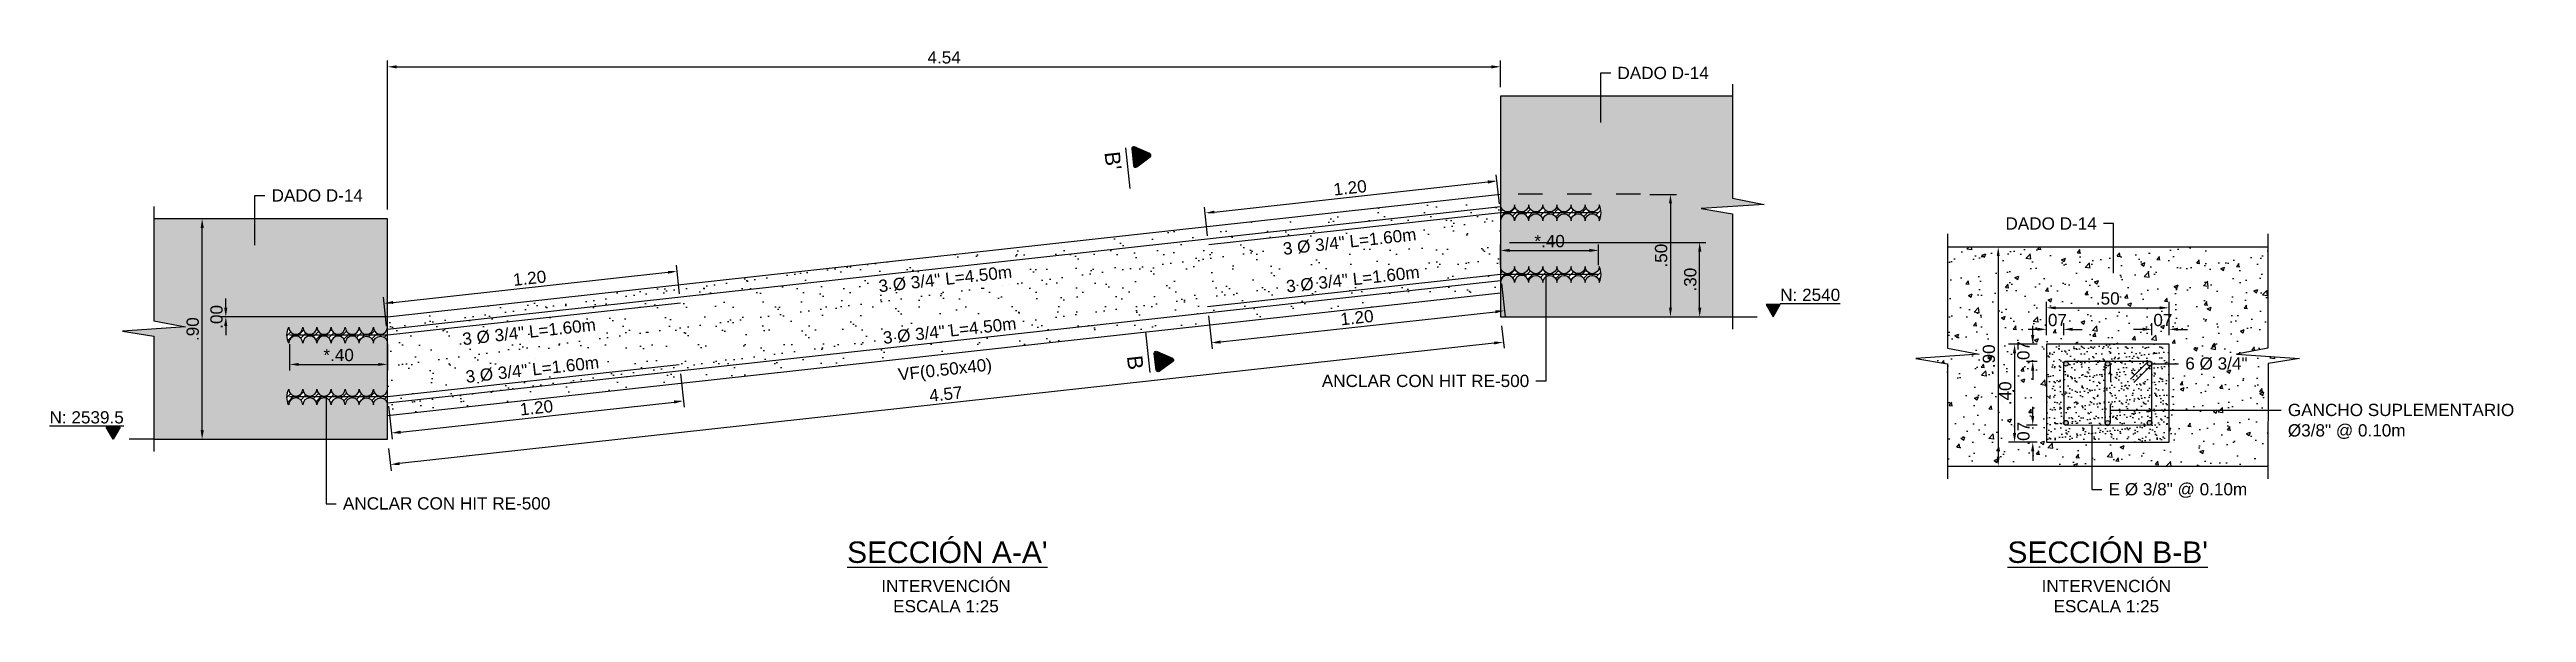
# Model space of a CAD drawing. Header units: millimetres. Extents: x 569 to 667, y -103 to 12.
# Drawn here: x 646.31 to 656.42, y -98.51 to -96.21 of the extents above; entities that cross this region are included whole.
import ezdxf
from ezdxf.enums import TextEntityAlignment as Align

# ---------------------------------------------------------------- set-up
doc = ezdxf.new("R2010")
doc.units = ezdxf.units.MM
doc.header["$LTSCALE"] = 0.0003
doc.header["$PDMODE"] = 2
doc.header["$PDSIZE"] = -3
doc.linetypes.add('HIDDEN', pattern=[9.525, 6.35, -3.175])
for name, color, linetype in [('EE-2', 4, 'Continuous'), ('EE-REFUERZO', 210, 'Continuous'), ('EE-TEXTO 1', 4, 'Continuous'), ('EE-TEXTO 2', 2, 'Continuous'), ('P1', 1, 'Continuous'), ('SIM-ACHURADO', 8, 'Continuous'), ('SIM-CONCRETO', 4, 'Continuous'), ('SIM-COTAS', 1, 'Continuous'), ('SIM-OCULTAS', 8, 'HIDDEN'), ('SIM-REFUERZO', 6, 'Continuous')]:
    doc.layers.add(name, color=color, linetype=linetype)
doc.styles.add('ARIAL EE', font='arial.ttf')
doc.dimstyles.new('RE - STANDAR', dxfattribs={"dimtxt": 0.002, "dimasz": 0.0015, "dimexe": 0.001, "dimexo": 0.0015, "dimgap": 0.0005, "dimtad": 1, "dimzin": 4, "dimdsep": 46, "dimtxsty": 'ARIAL EE', "dimcen": 0, "dimclrd": 1, "dimclre": 1, "dimclrt": 2, "dimadec": 0, "dimazin": 0, "dimtfac": 1, "dimtix": 1, "dimtofl": 0, "dimtmove": 1, "dimatfit": 2, "dimfxl": 0.0015, "dimtolj": 1, "dimtzin": 4, "dimlwd": -1, "dimlwe": -1, "dimarcsym": 2})

msp = doc.modelspace()

# ---------------------------------------------------------------- texts
at = {"layer": 'SIM-COTAS', "color": 2, "transparency": 33554687, "char_height": 0.05, "width": 1.39251, "style": 'ARIAL EE'}
for s, insert, attachment_point in [('\\A1;DADO D-14', (652.7106, -96.33), 7), ('\\A1;DADO D-14', (647.2206, -96.83), 7), ('\\A1;DADO D-14', (654.6661, -96.9445), 9), ('\\A1;6 %%C {\\H1x;3/4"}', (655.0271, -97.4651), 1), ('\\A1;ANCLAR CON HIT RE-500', (652.3508, -97.5363), 3), ('\\A1;GANCHO SUPLEMENTARIO\\P%%C3/8" @ 0.10m ', (655.4456, -97.6548), 1), ('\\A1;E %%C 3/8" @ 0.10m', (654.7144, -97.9784), 1), ('\\A1;ANCLAR CON HIT RE-500', (647.5116, -98.0363), 1)]:
    msp.add_mtext(s, dxfattribs=dict(at, insert=insert, attachment_point=attachment_point))
at = {"layer": 'SIM-COTAS', "color": 2, "transparency": 33554687, "char_height": 0.05, "attachment_point": 5, "rotation": 6.28478, "style": 'ARIAL EE'}
for s, insert in [('\\A1;3 %%C 3/4" L=1.60m', (651.6181, -96.9931)), ('\\A1;3 %%C 3/4" L=4.50m', (649.9687, -97.1458)), ('\\A1;3 %%C 3/4" L=1.60m', (651.6313, -97.1469)), ('\\A1;3 %%C 3/4" L=1.60m', (648.2709, -97.3616)), ('\\A1;3 %%C 3/4" L=4.50m', (649.9865, -97.3567)), ('\\A1;3 %%C 3/4" L=1.60m', (648.2841, -97.5155)), ('\\A1;VF(0.50x40)', (649.9682, -97.5217))]:
    msp.add_mtext(s, dxfattribs=dict(at, insert=insert))

# ---------------------------------------------------------------- blocks, each defined once
blk = doc.blocks.new('*D101')
at = {"layer": 'DEFPOINTS', "color": 0, "transparency": 16777216}
for p in [(648.884, -97.496), (647.694, -97.627), (648.9, -97.643)]:
    blk.add_point(p, dxfattribs=at)
at = {"layer": 'SIM-COTAS', "color": 1, "transparency": 16777216}
for p, q in [((648.888, -97.533), (648.903, -97.668)), ((647.698, -97.664), (647.713, -97.799)), ((647.747, -97.77), (648.863, -97.648))]:
    blk.add_line(p, q, dxfattribs=at)
for points in [[(648.862, -97.641), (648.863, -97.654), (648.9, -97.643)], [(647.746, -97.764), (647.748, -97.777), (647.71, -97.774)]]:
    blk.add_solid(points, dxfattribs=at)
at = {"layer": 'SIM-COTAS', "color": 2, "transparency": 16777216, "insert": (648.301, -97.671), "char_height": 0.05, "attachment_point": 5, "rotation": 6.2848, "style": 'ARIAL EE'}
blk.add_mtext('\\A1;1.20', dxfattribs=at)
blk = doc.blocks.new('*D102')
at = {"layer": 'DEFPOINTS', "color": 0, "transparency": 16777216}
for p in [(648.875, -97.114), (648.889, -97.243), (647.694, -97.375)]:
    blk.add_point(p, dxfattribs=at)
at = {"layer": 'SIM-COTAS', "color": 1, "transparency": 16777216}
for p, q in [((648.885, -97.206), (648.872, -97.089)), ((647.717, -97.241), (648.837, -97.118)), ((647.689, -97.338), (647.677, -97.22))]:
    blk.add_line(p, q, dxfattribs=at)
for points in [[(648.837, -97.112), (648.838, -97.124), (648.875, -97.114)], [(647.716, -97.235), (647.717, -97.247), (647.679, -97.245)]]:
    blk.add_solid(points, dxfattribs=at)
at = {"layer": 'SIM-COTAS', "color": 2, "transparency": 16777216, "insert": (648.273, -97.142), "char_height": 0.05, "attachment_point": 5, "rotation": 6.2776, "style": 'ARIAL EE'}
blk.add_mtext('\\A1;1.20', dxfattribs=at)
blk = doc.blocks.new('*D103')
at = {"layer": 'DEFPOINTS', "color": 0, "transparency": 16777216}
for p in [(652.234, -97.127), (651.038, -97.258), (652.25, -97.275)]:
    blk.add_point(p, dxfattribs=at)
at = {"layer": 'SIM-COTAS', "color": 1, "transparency": 16777216}
for p, q in [((652.238, -97.164), (652.253, -97.3)), ((651.042, -97.296), (651.057, -97.431)), ((651.092, -97.402), (652.213, -97.279))]:
    blk.add_line(p, q, dxfattribs=at)
for points in [[(652.212, -97.273), (652.213, -97.285), (652.25, -97.275)], [(651.091, -97.396), (651.092, -97.409), (651.054, -97.406)]]:
    blk.add_solid(points, dxfattribs=at)
at = {"layer": 'SIM-COTAS', "color": 2, "transparency": 16777216, "insert": (651.648, -97.303), "char_height": 0.05, "attachment_point": 5, "rotation": 6.2776, "style": 'ARIAL EE'}
blk.add_mtext('\\A1;1.20', dxfattribs=at)
blk = doc.blocks.new('*D104')
at = {"layer": 'DEFPOINTS', "color": 0, "transparency": 16777216}
for p in [(652.219, -96.745), (652.234, -96.875), (651.043, -97.006)]:
    blk.add_point(p, dxfattribs=at)
at = {"layer": 'SIM-COTAS', "color": 1, "transparency": 16777216}
for p, q in [((651.066, -96.872), (652.182, -96.749)), ((652.229, -96.838), (652.216, -96.72)), ((651.039, -96.969), (651.026, -96.852))]:
    blk.add_line(p, q, dxfattribs=at)
for points in [[(652.181, -96.743), (652.183, -96.756), (652.219, -96.745)], [(651.066, -96.866), (651.067, -96.878), (651.029, -96.876)]]:
    blk.add_solid(points, dxfattribs=at)
at = {"layer": 'SIM-COTAS', "color": 2, "transparency": 16777216, "insert": (651.62, -96.773), "char_height": 0.05, "attachment_point": 5, "rotation": 6.2848, "style": 'ARIAL EE'}
blk.add_mtext('\\A1;1.20', dxfattribs=at)
blk = doc.blocks.new('*D105')
at = {"layer": 'DEFPOINTS', "color": 0, "transparency": 16777216}
for p in [(647.294, -97.375), (647.694, -97.375), (647.694, -97.494)]:
    blk.add_point(p, dxfattribs=at)
at = {"layer": 'SIM-COTAS', "color": 1, "transparency": 16777216}
for p, q in [((647.294, -97.412), (647.294, -97.519)), ((647.331, -97.494), (647.656, -97.494)), ((647.694, -97.412), (647.694, -97.519))]:
    blk.add_line(p, q, dxfattribs=at)
for points in [[(647.331, -97.488), (647.331, -97.5), (647.294, -97.494)], [(647.656, -97.488), (647.656, -97.5), (647.694, -97.494)]]:
    blk.add_solid(points, dxfattribs=at)
at = {"layer": 'SIM-COTAS', "color": 2, "transparency": 16777216, "insert": (647.494, -97.456), "char_height": 0.05, "attachment_point": 5, "style": 'ARIAL EE'}
blk.add_mtext('\\A1;*.40', dxfattribs=at)
blk = doc.blocks.new('*D106')
at = {"layer": 'DEFPOINTS', "color": 0, "transparency": 16777216}
for p in [(652.634, -97.029), (652.234, -97.127), (652.634, -97.127)]:
    blk.add_point(p, dxfattribs=at)
at = {"layer": 'SIM-COTAS', "color": 1, "transparency": 16777216}
for p, q in [((652.234, -97.089), (652.234, -97.004)), ((652.271, -97.029), (652.596, -97.029)), ((652.634, -97.089), (652.634, -97.004))]:
    blk.add_line(p, q, dxfattribs=at)
for points in [[(652.271, -97.022), (652.271, -97.035), (652.234, -97.029)], [(652.596, -97.022), (652.596, -97.035), (652.634, -97.029)]]:
    blk.add_solid(points, dxfattribs=at)
at = {"layer": 'SIM-COTAS', "color": 2, "transparency": 16777216, "insert": (652.434, -96.991), "char_height": 0.05, "attachment_point": 5, "style": 'ARIAL EE'}
blk.add_mtext('\\A1;*.40', dxfattribs=at)
blk = doc.blocks.new('*D107')
at = {"layer": 'DEFPOINTS', "color": 0, "transparency": 16777216}
for p in [(652.805, -96.8), (652.805, -97.3), (652.927, -97.3)]:
    blk.add_point(p, dxfattribs=at)
at = {"layer": 'SIM-COTAS', "color": 1, "transparency": 16777216}
for p, q in [((652.843, -96.8), (652.952, -96.8)), ((652.927, -96.837), (652.927, -97.262)), ((652.843, -97.3), (652.952, -97.3))]:
    blk.add_line(p, q, dxfattribs=at)
for points in [[(652.921, -96.837), (652.933, -96.837), (652.927, -96.8)], [(652.921, -97.262), (652.933, -97.262), (652.927, -97.3)]]:
    blk.add_solid(points, dxfattribs=at)
at = {"layer": 'SIM-COTAS', "color": 2, "transparency": 16777216, "insert": (652.889, -97.05), "char_height": 0.05, "attachment_point": 5, "rotation": 90, "style": 'ARIAL EE'}
blk.add_mtext('\\A1;.50', dxfattribs=at)
blk = doc.blocks.new('*D108')
at = {"layer": 'DEFPOINTS', "color": 0, "transparency": 16777216}
for p in [(647.034, -97.3), (647.122, -97.3), (647.694, -97.3)]:
    blk.add_point(p, dxfattribs=at)
at = {"layer": 'SIM-COTAS', "color": 1, "transparency": 16777216}
for p, q in [((647.084, -97.3), (647.009, -97.3)), ((647.656, -97.3), (647.009, -97.3)), ((647.034, -97.262), (647.034, -97.225)), ((647.034, -97.337), (647.034, -97.375))]:
    blk.add_line(p, q, dxfattribs=at)
for points in [[(647.027, -97.262), (647.04, -97.262), (647.034, -97.3)], [(647.027, -97.337), (647.04, -97.337), (647.034, -97.3)]]:
    blk.add_solid(points, dxfattribs=at)
at = {"layer": 'SIM-COTAS', "color": 2, "transparency": 16777216, "insert": (646.996, -97.3), "char_height": 0.05, "attachment_point": 5, "rotation": 90, "style": 'ARIAL EE'}
blk.add_mtext('\\A1;.00', dxfattribs=at)
blk = doc.blocks.new('*D109')
at = {"layer": 'DEFPOINTS', "color": 0, "transparency": 16777216}
for p in [(646.937, -96.9), (647.122, -96.9), (647.122, -97.8)]:
    blk.add_point(p, dxfattribs=at)
at = {"layer": 'SIM-COTAS', "color": 1, "transparency": 16777216}
for p, q in [((647.084, -96.9), (646.912, -96.9)), ((646.937, -97.762), (646.937, -96.937)), ((647.084, -97.8), (646.912, -97.8))]:
    blk.add_line(p, q, dxfattribs=at)
for points in [[(646.931, -96.937), (646.944, -96.937), (646.937, -96.9)], [(646.931, -97.762), (646.944, -97.762), (646.937, -97.8)]]:
    blk.add_solid(points, dxfattribs=at)
at = {"layer": 'SIM-COTAS', "color": 2, "transparency": 16777216, "insert": (646.899, -97.35), "char_height": 0.05, "attachment_point": 5, "rotation": 90, "style": 'ARIAL EE'}
blk.add_mtext('\\A1;.90', dxfattribs=at)
blk = doc.blocks.new('*D110')
at = {"layer": 'DEFPOINTS', "color": 0, "transparency": 16777216}
for p in [(652.234, -96.996), (653.046, -96.996), (652.805, -97.3)]:
    blk.add_point(p, dxfattribs=at)
at = {"layer": 'SIM-COTAS', "color": 1, "transparency": 16777216}
for p, q in [((652.271, -96.996), (653.071, -96.996)), ((653.046, -97.262), (653.046, -97.034)), ((652.843, -97.3), (653.071, -97.3))]:
    blk.add_line(p, q, dxfattribs=at)
for points in [[(653.04, -97.034), (653.053, -97.034), (653.046, -96.996)], [(653.04, -97.262), (653.053, -97.262), (653.046, -97.3)]]:
    blk.add_solid(points, dxfattribs=at)
at = {"layer": 'SIM-COTAS', "color": 2, "transparency": 16777216, "insert": (653.008, -97.148), "char_height": 0.05, "attachment_point": 5, "rotation": 90, "style": 'ARIAL EE'}
blk.add_mtext('\\A1;.30', dxfattribs=at)
blk = doc.blocks.new('*D111')
at = {"layer": 'DEFPOINTS', "color": 0, "transparency": 16777216}
for p in [(652.234, -97.3), (647.694, -97.8), (647.705, -97.903)]:
    blk.add_point(p, dxfattribs=at)
at = {"layer": 'SIM-COTAS', "color": 1, "transparency": 16777216}
for p, q in [((652.238, -97.337), (652.248, -97.428)), ((652.208, -97.407), (647.742, -97.899)), ((647.698, -97.837), (647.708, -97.928))]:
    blk.add_line(p, q, dxfattribs=at)
for points in [[(652.207, -97.401), (652.208, -97.413), (652.245, -97.403)], [(647.741, -97.893), (647.743, -97.905), (647.705, -97.903)]]:
    blk.add_solid(points, dxfattribs=at)
at = {"layer": 'SIM-COTAS', "color": 2, "transparency": 16777216, "insert": (649.971, -97.615), "char_height": 0.05, "attachment_point": 5, "rotation": 6.2848, "style": 'ARIAL EE'}
blk.add_mtext('\\A1;4.57', dxfattribs=at)
blk = doc.blocks.new('NIVEL')
blk.add_hatch(color=256).paths.add_polyline_path([(0, 0), (1.15, 2), (-1.15, 2)])
blk.add_lwpolyline([(1.15, 2), (-1.15, 2), (0, 0)], close=True)
at = {"layer": 'EE-TEXTO 2', "style": 'ARIAL EE'}
blk.add_attdef('NIVEL', (1.15, 2.59), '', height=2, dxfattribs=at)
blk = doc.blocks.new('TÍTULO')
at = {"layer": 'EE-TEXTO 1', "style": 'ARIAL EE'}
blk.add_attdef('%%UVISTAENPLANTA', text='', height=3.5, dxfattribs=at).set_placement((-0.54, 3.5), align=Align.CENTER)
at = {"layer": 'EE-TEXTO 2', "style": 'ARIAL EE'}
for tag, p in [('SUBTITULO', (-0.77, -1.27)), ('ESCALA1:100', (-0.32, -5.15))]:
    blk.add_attdef(tag, text='', height=2, dxfattribs=at).set_placement(p, align=Align.CENTER)
blk = doc.blocks.new('ITEM SECCION PEQ.')
h = blk.add_hatch(color=256)
edge = h.paths.add_edge_path()
edge.add_line((-0.28, 2.84), (-1.64, 0.48))
edge.add_arc((-1.36, 0.32), 0.319, 150, 270)
edge.add_line((-1.36, 0), (1.36, 0))
edge.add_arc((1.36, 0.32), 0.319, 270, 390)
edge.add_line((1.64, 0.48), (0.28, 2.84))
edge.add_arc((0, 2.68), 0.319, 30, 150)
blk.add_lwpolyline([(1.64, 0.48), (0.28, 2.84, 0.57735), (-0.28, 2.84), (-1.64, 0.48, 0.57735), (-1.36, 0), (1.36, 0, 0.57735)], format="xyb", close=True)
at = {"layer": 'EE-2'}
blk.add_line((-1.64, -1), (5.01, -1), dxfattribs=at)
at = {"layer": 'EE-TEXTO 1', "style": 'ARIAL EE', "flags": 4}
blk.add_attdef('X', text='', height=2.5, dxfattribs=at).set_placement((0, -3.25), align=Align.MIDDLE_CENTER)
blk = doc.blocks.new('SECCION B-B')
at = {"layer": 'EE-REFUERZO', "transparency": 33554687}
h = blk.add_hatch(color=256, dxfattribs=at)
h.dxf.hatch_style = 1
edge = h.paths.add_edge_path()
edge.add_arc((653.957, -96.932), 0.00953, 0, 360)
edge = h.paths.add_edge_path()
edge.add_arc((654.126, -96.914), 0.00952, 0, 360)
edge = h.paths.add_edge_path()
edge.add_arc((654.296, -96.895), 0.00952, 0, 360)
edge = h.paths.add_edge_path()
edge.add_arc((654.27, -96.655), 0.00952, 0, 360)
edge = h.paths.add_edge_path()
edge.add_arc((654.1, -96.674), 0.00952, 0, 360)
edge = h.paths.add_edge_path()
edge.add_arc((653.931, -96.693), 0.00953, 0, 360)
at = {"layer": 'SIM-ACHURADO', "transparency": 33554687}
h = blk.add_hatch(dxfattribs=at)
h.set_pattern_fill('AR-CONC', color=256, scale=0.00089, angle=6.2848)
h.set_pattern_definition([(56.28478, (-10.28523, -72.532), (0.1627228, 0.003649456), [0.0169545, -0.1864995]), (1.28478, (-10.28523, -72.532), (-0.049792524, 0.165584945), [0.0135636, -0.14920012]), (106.736225, (-10.27167, -72.53169), (0.112930278, 0.169234394), [0.014409108, -0.158500318]), (52.46898, (-10.29018, -72.48706), (0.24390651, -0.01078196), [0.02543175, -0.27974925]), (102.920338, (-10.26985, -72.48795), (0.18591348, 0.24201575), [0.02161367, -0.23775069]), (357.46893, (-10.29018, -72.48706), (0.18591348, 0.24201575), [0.02034537, -0.22379916]), (27.28478, (-10.26647, -72.49582), (0.144089397, -0.075697457), [0.0169545, -0.1864995]), (332.28478, (-10.26647, -72.49582), (0.03672807, 0.16896338), [0.0135636, -0.1491996]), (77.736225, (-10.25446, -72.50212), (0.180817467, 0.093265923), [0.014409108, -0.158500044]), (43.78478, (-10.28523, -72.531996), (-0.0055057377, 0.0751026315), [0, -0.14739112, 0, -0.1514602, 0, -0.14976475]), (13.78478, (-10.28523, -72.531996), (0.049351645, 0.095135004), [0, -0.08635492, 0, -0.14400022, 0, -0.05708015]), (333.78478, (-10.335337, -72.537514), (0.120508521, 0.008142454), [0, -0.056515, 0, -0.1763268, 0, -0.2339721]), (323.78478, (-10.35781, -72.53999), (0.128565387, 0.036925585), [0, -0.0734695, 0, -0.11709908, 0, -0.1661541])])
h.paths.add_polyline_path([(654.75, -96.602), (654.875, -96.567), (654.618, -96.578), (654.743, -96.539), (654.698, -96.128), (653.398, -96.271), (653.443, -96.683), (653.574, -96.693), (653.32, -96.739), (653.45, -96.746), (653.496, -97.161), (654.796, -97.018)])
h.paths.add_polyline_path([(654.384, -96.965), (653.887, -97.02), (653.843, -96.622), (654.34, -96.568)], flags=16)
h.paths.add_polyline_path([(654.305, -96.893, -0.48003), (654.296, -96.905), (654.129, -96.923, -0.0549), (654.126, -96.923), (653.959, -96.942, -0.48003), (653.947, -96.932), (653.921, -96.695, -0.48003), (653.931, -96.683), (654.098, -96.665, -0.0549), (654.1, -96.665), (654.267, -96.646, -0.48003), (654.279, -96.655)], flags=0)
h.paths.add_polyline_path([(654.014, -96.468), (654.136, -96.454), (654.124, -96.352), (654.003, -96.365)], flags=24)
h.paths.add_polyline_path([(653.81, -96.579), (653.932, -96.565), (653.92, -96.463), (653.799, -96.476)], flags=24)
h.paths.add_polyline_path([(654.238, -96.532), (654.359, -96.518), (654.348, -96.416), (654.226, -96.429)], flags=24)
h.paths.add_polyline_path([(653.812, -96.724), (653.798, -96.603), (653.696, -96.614), (653.709, -96.735)], flags=24)
h.paths.add_polyline_path([(653.848, -97.052), (653.834, -96.931), (653.732, -96.942), (653.745, -97.063)], flags=24)
h.paths.add_polyline_path([(653.756, -96.896), (653.743, -96.775), (653.64, -96.786), (653.654, -96.907)], flags=24)
h = blk.add_hatch(dxfattribs=at)
h.set_pattern_fill('AR-SAND', color=256, scale=0.00089, angle=6.28478)
h.paths.add_polyline_path([(654.34, -96.568), (653.843, -96.622), (653.887, -97.02), (654.384, -96.965)])
h.paths.add_polyline_path([(653.958, -96.942, 0.411471), (653.966, -96.931, 1), (653.947, -96.933, 0.414992)], flags=16)
h.paths.add_polyline_path([(653.921, -96.694, -1), (653.94, -96.692, -1)], flags=16)
h.paths.add_polyline_path([(654.136, -96.913, -1), (654.117, -96.915, -1)], flags=16)
h.paths.add_polyline_path([(654.091, -96.675, -1), (654.11, -96.673, -1)], flags=16)
h.paths.add_polyline_path([(654.279, -96.654, -1), (654.26, -96.656, -1)], flags=16)
h.paths.add_polyline_path([(654.305, -96.894, -1), (654.286, -96.896, -1)], flags=16)
at = {"layer": 'EE-REFUERZO', "transparency": 33554687}
for p, q in [((654.116, -96.915), (654.09, -96.675)), ((654.11, -96.673), (654.119, -96.747)), ((654.262, -96.649), (654.2, -96.727)), ((654.277, -96.661), (654.214, -96.739)), ((654.128, -96.838), (654.137, -96.913))]:
    blk.add_line(p, q, dxfattribs=at)
blk.add_lwpolyline([(654.268, -96.646), (653.93, -96.683, 0.414214), (653.921, -96.694), (653.948, -96.933, 0.414214), (653.958, -96.942), (654.297, -96.904, 0.414214), (654.305, -96.894), (654.279, -96.654, 0.414214)], format="xyb", close=True, dxfattribs=at)
for centre, radius in [((653.931, -96.693), 0.00953), ((654.1, -96.674), 0.00952), ((654.27, -96.655), 0.00952), ((654.296, -96.895), 0.00952), ((653.957, -96.932), 0.00953), ((654.126, -96.914), 0.00952)]:
    blk.add_circle(centre, radius, dxfattribs=at)
for centre, start, end in [((654.1, -96.674), 6.2848, 186.2848), ((654.126, -96.914), 186.2848, 6.2848)]:
    blk.add_arc(centre, 0.0103, start, end, dxfattribs=at)
at = {"layer": 'P1', "transparency": 33554687}
for points in [[(654.692, -96.076), (654.743, -96.539), (654.618, -96.578), (654.875, -96.567), (654.75, -96.602), (654.801, -97.07)], [(653.392, -96.219), (653.443, -96.683), (653.574, -96.693), (653.32, -96.739), (653.45, -96.746), (653.502, -97.213)]]:
    blk.add_lwpolyline(points, dxfattribs=at)
at = {"layer": 'SIM-CONCRETO', "transparency": 33554687}
for p, q in [((653.398, -96.271), (654.698, -96.128)), ((653.496, -97.161), (654.796, -97.018))]:
    blk.add_line(p, q, dxfattribs=at)
at = {"layer": 'SIM-CONCRETO', "color": 7, "transparency": 33554687}
blk.add_lwpolyline([(654.34, -96.568), (653.843, -96.622), (653.887, -97.02), (654.384, -96.965)], close=True, dxfattribs=at)
blk = doc.blocks.new('*D114')
at = {"layer": 'DEFPOINTS', "color": 0, "transparency": 16777216}
for p in [(654.961, -97.263), (654.461, -97.412), (654.961, -97.412)]:
    blk.add_point(p, dxfattribs=at)
at = {"layer": 'SIM-CONCRETO', "color": 1, "transparency": 16777216}
for p, q in [((654.461, -97.374), (654.461, -97.238)), ((654.498, -97.263), (654.923, -97.263)), ((654.961, -97.374), (654.961, -97.238))]:
    blk.add_line(p, q, dxfattribs=at)
for points in [[(654.498, -97.257), (654.498, -97.269), (654.461, -97.263)], [(654.923, -97.257), (654.923, -97.269), (654.961, -97.263)]]:
    blk.add_solid(points, dxfattribs=at)
at = {"layer": 'SIM-CONCRETO', "color": 2, "transparency": 16777216, "insert": (654.711, -97.225), "char_height": 0.05, "attachment_point": 5, "style": 'ARIAL EE'}
blk.add_mtext('\\A1;.50', dxfattribs=at)
blk = doc.blocks.new('*D115')
at = {"layer": 'DEFPOINTS', "color": 0, "transparency": 16777216}
for p in [(654.531, -97.351), (654.461, -97.412), (654.531, -97.412)]:
    blk.add_point(p, dxfattribs=at)
at = {"layer": 'SIM-CONCRETO', "color": 1, "transparency": 16777216}
for p, q in [((654.423, -97.351), (654.386, -97.351)), ((654.461, -97.374), (654.461, -97.326)), ((654.531, -97.374), (654.531, -97.326)), ((654.568, -97.351), (654.606, -97.351))]:
    blk.add_line(p, q, dxfattribs=at)
for points in [[(654.423, -97.344), (654.423, -97.357), (654.461, -97.351)], [(654.568, -97.344), (654.568, -97.357), (654.531, -97.351)]]:
    blk.add_solid(points, dxfattribs=at)
at = {"layer": 'SIM-CONCRETO', "color": 2, "transparency": 16777216, "insert": (654.496, -97.313), "char_height": 0.05, "attachment_point": 5, "style": 'ARIAL EE'}
blk.add_mtext('\\A1;.07', dxfattribs=at)
blk = doc.blocks.new('*D116')
at = {"layer": 'DEFPOINTS', "color": 0, "transparency": 16777216}
for p in [(654.891, -97.351), (654.891, -97.412), (654.961, -97.412)]:
    blk.add_point(p, dxfattribs=at)
at = {"layer": 'SIM-CONCRETO', "color": 1, "transparency": 16777216}
for p, q in [((654.853, -97.351), (654.816, -97.351)), ((654.891, -97.374), (654.891, -97.326)), ((654.961, -97.374), (654.961, -97.326)), ((654.998, -97.351), (655.036, -97.351))]:
    blk.add_line(p, q, dxfattribs=at)
for points in [[(654.853, -97.344), (654.853, -97.357), (654.891, -97.351)], [(654.998, -97.344), (654.998, -97.357), (654.961, -97.351)]]:
    blk.add_solid(points, dxfattribs=at)
at = {"layer": 'SIM-CONCRETO', "color": 2, "transparency": 16777216, "insert": (654.926, -97.313), "char_height": 0.05, "attachment_point": 5, "style": 'ARIAL EE'}
blk.add_mtext('\\A1;.07', dxfattribs=at)
blk = doc.blocks.new('*D117')
at = {"layer": 'DEFPOINTS', "color": 0, "transparency": 16777216}
for p in [(654.405, -97.482), (654.461, -97.412), (654.461, -97.482)]:
    blk.add_point(p, dxfattribs=at)
at = {"layer": 'SIM-CONCRETO', "color": 1, "transparency": 16777216}
for p, q in [((654.405, -97.374), (654.405, -97.337)), ((654.423, -97.412), (654.38, -97.412)), ((654.423, -97.482), (654.38, -97.482)), ((654.405, -97.519), (654.405, -97.557))]:
    blk.add_line(p, q, dxfattribs=at)
for points in [[(654.398, -97.374), (654.411, -97.374), (654.405, -97.412)], [(654.398, -97.519), (654.411, -97.519), (654.405, -97.482)]]:
    blk.add_solid(points, dxfattribs=at)
at = {"layer": 'SIM-CONCRETO', "color": 2, "transparency": 16777216, "insert": (654.367, -97.447), "char_height": 0.05, "attachment_point": 5, "rotation": 90, "style": 'ARIAL EE'}
blk.add_mtext('\\A1;.07', dxfattribs=at)
blk = doc.blocks.new('*D118')
at = {"layer": 'DEFPOINTS', "color": 0, "transparency": 16777216}
for p in [(654.405, -97.742), (654.461, -97.742), (654.461, -97.812)]:
    blk.add_point(p, dxfattribs=at)
at = {"layer": 'SIM-CONCRETO', "color": 1, "transparency": 16777216}
for p, q in [((654.405, -97.704), (654.405, -97.667)), ((654.423, -97.742), (654.38, -97.742)), ((654.423, -97.812), (654.38, -97.812)), ((654.405, -97.849), (654.405, -97.887))]:
    blk.add_line(p, q, dxfattribs=at)
for points in [[(654.398, -97.704), (654.411, -97.704), (654.405, -97.742)], [(654.398, -97.849), (654.411, -97.849), (654.405, -97.812)]]:
    blk.add_solid(points, dxfattribs=at)
at = {"layer": 'SIM-CONCRETO', "color": 2, "transparency": 16777216, "insert": (654.367, -97.777), "char_height": 0.05, "attachment_point": 5, "rotation": 90, "style": 'ARIAL EE'}
blk.add_mtext('\\A1;.07', dxfattribs=at)
blk = doc.blocks.new('*D119')
at = {"layer": 'DEFPOINTS', "color": 0, "transparency": 16777216}
for p in [(654.461, -97.412), (654.331, -97.812), (654.461, -97.812)]:
    blk.add_point(p, dxfattribs=at)
at = {"layer": 'SIM-CONCRETO', "color": 1, "transparency": 16777216}
for p, q in [((654.423, -97.412), (654.306, -97.412)), ((654.331, -97.449), (654.331, -97.774)), ((654.423, -97.812), (654.306, -97.812))]:
    blk.add_line(p, q, dxfattribs=at)
for points in [[(654.324, -97.449), (654.337, -97.449), (654.331, -97.412)], [(654.324, -97.774), (654.337, -97.774), (654.331, -97.812)]]:
    blk.add_solid(points, dxfattribs=at)
at = {"layer": 'SIM-CONCRETO', "color": 2, "transparency": 16777216, "insert": (654.293, -97.612), "char_height": 0.05, "attachment_point": 5, "rotation": 90, "style": 'ARIAL EE'}
blk.add_mtext('\\A1;.40', dxfattribs=at)
blk = doc.blocks.new('*D120')
at = {"layer": 'DEFPOINTS', "color": 0, "transparency": 16777216}
for p in [(654.22, -97.014), (654.22, -97.909), (654.264, -97.909)]:
    blk.add_point(p, dxfattribs=at)
at = {"layer": 'SIM-CONCRETO', "color": 1, "transparency": 16777216}
for p, q in [((654.258, -97.014), (654.289, -97.014)), ((654.264, -97.052), (654.264, -97.871)), ((654.258, -97.909), (654.289, -97.909))]:
    blk.add_line(p, q, dxfattribs=at)
for points in [[(654.258, -97.052), (654.27, -97.052), (654.264, -97.014)], [(654.258, -97.871), (654.27, -97.871), (654.264, -97.909)]]:
    blk.add_solid(points, dxfattribs=at)
at = {"layer": 'SIM-CONCRETO', "color": 2, "transparency": 16777216, "insert": (654.226, -97.461), "char_height": 0.05, "attachment_point": 5, "rotation": 90, "style": 'ARIAL EE'}
blk.add_mtext('\\A1;.90', dxfattribs=at)
blk = doc.blocks.new('*D136')
at = {"layer": 'DEFPOINTS', "color": 0, "transparency": 16777216}
for p in [(652.234, -96.279), (652.234, -96.4), (647.694, -96.9)]:
    blk.add_point(p, dxfattribs=at)
at = {"layer": 'SIM-COTAS', "color": 1, "transparency": 16777216}
for p, q in [((647.694, -96.862), (647.694, -96.254)), ((647.731, -96.279), (652.196, -96.279)), ((652.234, -96.362), (652.234, -96.254))]:
    blk.add_line(p, q, dxfattribs=at)
for points in [[(647.731, -96.273), (647.731, -96.286), (647.694, -96.279)], [(652.196, -96.273), (652.196, -96.286), (652.234, -96.279)]]:
    blk.add_solid(points, dxfattribs=at)
at = {"layer": 'SIM-COTAS', "color": 2, "transparency": 16777216, "insert": (649.964, -96.241), "char_height": 0.05, "attachment_point": 5, "style": 'ARIAL EE'}
blk.add_mtext('\\A1;4.54', dxfattribs=at)

# ---------------------------------------------------------------- dimensions: what is measured, and where the dimension line sits
at = {"layer": 'SIM-CONCRETO', "transparency": 33554687}
dim = msp.add_linear_dim(base=(654.2638, -97.9087), p1=(654.2203, -97.0141), p2=(654.2203, -97.9087), angle=90, text='.90', dimstyle='RE - STANDAR', dxfattribs=at)
dim.commit()
dim.dimension.update_dxf_attribs({"geometry": '*D120', "text_midpoint": (654.2258, -97.4614)})
for base, p2, picture, middle in [((654.9606, -97.2628), (654.9606, -97.4117), '*D114', (654.7106, -97.2248)), ((654.5306, -97.3507), (654.5306, -97.4117), '*D115', (654.4956, -97.3127))]:
    dim = msp.add_linear_dim(base=base, p1=(654.4606, -97.4117), p2=p2, dimstyle='RE - STANDAR', dxfattribs=at)
    dim.commit()
    dim.dimension.update_dxf_attribs({"geometry": picture, "text_midpoint": middle})
for base, p1, p2, angle, picture, middle in [((654.8906, -97.3507), (654.9606, -97.4117), (654.8906, -97.4117), 180, '*D116', (654.9256, -97.3127)), ((654.4047, -97.4817), (654.4606, -97.4117), (654.4606, -97.4817), 90, '*D117', (654.3666, -97.4467)), ((654.3306, -97.8117), (654.4606, -97.4117), (654.4606, -97.8117), 90, '*D119', (654.2925, -97.6117)), ((654.4047, -97.7417), (654.4606, -97.8117), (654.4606, -97.7417), 270, '*D118', (654.3666, -97.7767))]:
    dim = msp.add_linear_dim(base=base, p1=p1, p2=p2, angle=angle, dimstyle='RE - STANDAR', dxfattribs=at)
    dim.commit()
    dim.dimension.update_dxf_attribs({"geometry": picture, "text_midpoint": middle})
at = {"layer": 'SIM-COTAS', "transparency": 33554687}
dim = msp.add_linear_dim(base=(652.2335, -96.2793), p1=(647.6935, -96.8997), p2=(652.2335, -96.3997), dimstyle='RE - STANDAR', dxfattribs=at)
dim.commit()
dim.dimension.update_dxf_attribs({"geometry": '*D136', "text_midpoint": (649.9635, -96.2414)})
at = {"layer": 'SIM-COTAS', "color": 3, "transparency": 33554687}
for p1, p2, distance, picture, middle in [((651.0435, -97.0062), (652.2335, -96.8751), 0.1306, '*D104', (651.62, -96.773)), ((647.6935, -97.375), (648.8891, -97.2435), 0.1306, '*D102', (648.2729, -97.1416)), ((651.038, -97.2583), (652.2335, -97.1268), -0.149, '*D103', (651.6479, -97.3029)), ((652.2335, -97.2997), (647.6935, -97.7997), 0.1039, '*D111', (649.9708, -97.6152)), ((647.6935, -97.6267), (648.8836, -97.4956), -0.1487, '*D101', (648.3007, -97.6712))]:
    dim = msp.add_aligned_dim(p1=p1, p2=p2, distance=distance, dimstyle='RE - STANDAR', dxfattribs=at)
    dim.commit()
    dim.dimension.update_dxf_attribs({"geometry": picture, "text_midpoint": middle})
for base, p1, p2, picture, middle in [((652.9271, -97.2997), (652.8054, -96.7997), (652.8054, -97.2997), '*D107', (652.8891, -97.0497)), ((646.9373, -96.8997), (647.1217, -97.7997), (647.1217, -96.8997), '*D109', (646.8993, -97.3497)), ((653.0465, -96.996), (652.8054, -97.2997), (652.2335, -96.996), '*D110', (653.0084, -97.1479)), ((647.033553504, -97.2996876948), (647.1216781318, -97.2996876948), (647.6935333218, -97.2996876948), '*D108', (646.9955248546, -97.2996876948))]:
    dim = msp.add_linear_dim(base=base, p1=p1, p2=p2, angle=90, dimstyle='RE - STANDAR', dxfattribs=at)
    dim.commit()
    dim.dimension.update_dxf_attribs({"geometry": picture, "text_midpoint": middle})
for p1, p2, distance, picture, middle in [((652.2335, -97.1268), (652.6335, -97.1268), 0.0982, '*D106', (652.4335, -96.9906)), ((647.2935, -97.375), (647.6935, -97.375), -0.119, '*D105', (647.4935, -97.456))]:
    dim = msp.add_aligned_dim(p1=p1, p2=p2, distance=distance, text='*<>', dimstyle='RE - STANDAR', dxfattribs=at)
    dim.commit()
    dim.dimension.update_dxf_attribs({"geometry": picture, "text_midpoint": middle})

# ---------------------------------------------------------------- hatches: boundary and pattern name
at = {"layer": 'SIM-ACHURADO', "transparency": 33554687}
h = msp.add_hatch(dxfattribs=at)
h.set_pattern_fill('AR-CONC', color=256, scale=0.00089)
h.paths.add_polyline_path([(647.6935, -96.8997), (646.7402, -96.8997), (646.7402, -97.316), (646.8687, -97.3411), (646.6117, -97.3582), (646.7402, -97.3793), (646.7402, -97.7997), (647.6935, -97.7997), (647.6935, -97.6595, 1), (647.6359, -97.6595, 1), (647.5784, -97.6595, 1), (647.5208, -97.6595, 1), (647.4632, -97.6595, 1), (647.4056, -97.6595, 1), (647.348, -97.6595, 1), (647.2904, -97.6595, -0.2294551), (647.2904, -97.5948, 1), (647.348, -97.5948, 1), (647.4056, -97.5948, 1), (647.4632, -97.5948, 1), (647.5208, -97.5948, 1), (647.5784, -97.5948, 1), (647.6359, -97.5948, 1), (647.6935, -97.5948), (647.6935, -97.4073, 1), (647.6359, -97.4073, 1.0000103), (647.5784, -97.4072, 1.0026283), (647.5208, -97.407, 1), (647.4632, -97.407, 1), (647.4056, -97.407, 1), (647.348, -97.407, 1), (647.2904, -97.407, -0.2294551), (647.2904, -97.3423, 1), (647.348, -97.3423, 1), (647.4056, -97.3423, 1), (647.4632, -97.3423, 1), (647.5208, -97.3423, 1), (647.5784, -97.3423, 1), (647.6359, -97.3423, 1), (647.6935, -97.3423)])
h.paths.add_polyline_path([(653.1801, -96.3997), (652.2335, -96.3997), (652.2335, -96.8428, 1), (652.2911, -96.8428, 1), (652.3487, -96.8428, 1), (652.4063, -96.8428, 1), (652.4639, -96.8428, 1), (652.5215, -96.8428, 1), (652.579, -96.8428, 1), (652.6366, -96.8428, -0.2294551), (652.6366, -96.9075, 1), (652.579, -96.9075, 1), (652.5215, -96.9075, 1), (652.4639, -96.9075, 1), (652.4063, -96.9075, 1), (652.3487, -96.9075, 1), (652.2911, -96.9075, 1), (652.2335, -96.9075), (652.2335, -97.0948, 1), (652.2911, -97.0948, 1), (652.3487, -97.0948, 1), (652.4063, -97.0948, 1), (652.4639, -97.0948, 1), (652.5215, -97.0948, 1), (652.579, -97.0948, 1), (652.6366, -97.0948, -0.2294551), (652.6366, -97.1595, 1), (652.579, -97.1595, 1), (652.5215, -97.1595, 1), (652.4639, -97.1595, 1), (652.4063, -97.1595, 1), (652.3487, -97.1595, 1), (652.2911, -97.1595, 1), (652.2335, -97.1595), (652.2335, -97.2997), (653.1801, -97.2997), (653.1801, -96.8793), (653.0516, -96.8582), (653.3086, -96.8411), (653.1801, -96.816)])
h = msp.add_hatch(dxfattribs=at)
h.set_pattern_fill('AR-SAND', color=256, scale=0.0024)
h.paths.add_polyline_path([(652.2335, -96.85), (647.6935, -97.35), (647.6935, -97.6515), (652.2335, -97.1515)])
h.paths.add_polyline_path([(652.2335, -96.85), (652.2335, -96.7997), (647.6935, -97.2997), (647.6935, -97.35)])
h.paths.add_polyline_path([(652.2335, -97.2021), (652.2335, -97.1515), (647.6935, -97.6515), (647.6935, -97.7021)])
h.paths.add_polyline_path([(651.3407, -97.0752), (651.9093, -97.0126), (651.898, -96.9102), (651.3294, -96.9728)], flags=24)
h.paths.add_polyline_path([(651.3534, -97.2291), (651.9221, -97.1665), (651.9108, -97.0641), (651.3421, -97.1267)], flags=24)
h.paths.add_polyline_path([(647.9935, -97.4438), (648.5621, -97.3812), (648.5508, -97.2788), (647.9822, -97.3414)], flags=24)
h.paths.add_polyline_path([(648.0062, -97.5977), (648.5748, -97.5351), (648.5636, -97.4327), (647.9949, -97.4953)], flags=24)
h.paths.add_polyline_path([(649.7086, -97.4389), (650.2772, -97.3763), (650.2659, -97.2739), (649.6973, -97.3365)], flags=24)
h.paths.add_polyline_path([(649.6912, -97.228), (650.2599, -97.1653), (650.2486, -97.0629), (649.6799, -97.1255)], flags=24)
h = msp.add_hatch(dxfattribs=at)
h.set_pattern_fill('ANSI31', color=256, scale=0.005)
h.set_pattern_definition([(45, (6.830316, 5.197685), (-0.01122532015, 0.01122532015), [])])
h.paths.add_polyline_path([(652.579, -96.8428, -1), (652.5215, -96.8428, -1), (652.4639, -96.8428, -1), (652.4063, -96.8428, -1), (652.3487, -96.8428, -1), (652.2911, -96.8428, -1), (652.2335, -96.8428), (652.2335, -96.9075, -1), (652.2911, -96.9075, -1), (652.3487, -96.9075, -1), (652.4063, -96.9075, -1), (652.4639, -96.9075, -1), (652.5215, -96.9075, -1), (652.579, -96.9075, -1), (652.6366, -96.9075, 0.2294551), (652.6366, -96.8428, -1)])
h = msp.add_hatch(dxfattribs=at)
h.set_pattern_fill('ANSI31', color=256, scale=0.005)
h.set_pattern_definition([(45, (6.830316, 4.94572), (-0.01122532015, 0.01122532015), [])])
h.paths.add_polyline_path([(652.579, -97.0948, -1), (652.5215, -97.0948, -1), (652.4639, -97.0948, -1), (652.4063, -97.0948, -1), (652.3487, -97.0948, -1), (652.2911, -97.0948, -1), (652.2335, -97.0948), (652.2335, -97.1595, -1), (652.2911, -97.1595, -1), (652.3487, -97.1595, -1), (652.4063, -97.1595, -1), (652.4639, -97.1595, -1), (652.5215, -97.1595, -1), (652.579, -97.1595, -1), (652.6366, -97.1595, 0.2294551), (652.6366, -97.0948, -1)])
h = msp.add_hatch(dxfattribs=at)
h.set_pattern_fill('ANSI31', color=256, scale=0.005)
h.set_pattern_definition([(45, (2.290316, 4.698139), (-0.01122532015, 0.01122532015), [])])
h.paths.add_polyline_path([(647.348, -97.3423, 1), (647.4056, -97.3423, 1), (647.4632, -97.3423, 1), (647.5208, -97.3423, 1), (647.5784, -97.3423, 1), (647.6359, -97.3423, 1), (647.6935, -97.3423), (647.6935, -97.407, 1), (647.6359, -97.407, 1), (647.5784, -97.407, 1), (647.5208, -97.407, 1), (647.4632, -97.407, 1), (647.4056, -97.407, 1), (647.348, -97.407, 1), (647.2904, -97.407, -0.2294551), (647.2904, -97.3423, 1)])
h = msp.add_hatch(dxfattribs=at)
h.set_pattern_fill('ANSI31', color=256, scale=0.005)
h.set_pattern_definition([(45, (2.290316, 4.44572), (-0.01122532015, 0.01122532015), [])])
h.paths.add_polyline_path([(647.348, -97.5948, 1), (647.4056, -97.5948, 1), (647.4632, -97.5948, 1), (647.5208, -97.5948, 1), (647.5784, -97.5948, 1), (647.6359, -97.5948, 1), (647.6935, -97.5948), (647.6935, -97.6595, 1), (647.6359, -97.6595, 1), (647.5784, -97.6595, 1), (647.5208, -97.6595, 1), (647.4632, -97.6595, 1), (647.4056, -97.6595, 1), (647.348, -97.6595, 1), (647.2904, -97.6595, -0.2294551), (647.2904, -97.5948, 1)])

# ---------------------------------------------------------------- linework, layer by layer
at = {"layer": 'P1', "transparency": 33554687}
for points in [[(653.1801, -96.3497), (653.1801, -96.816), (653.3086, -96.8411), (653.0516, -96.8582), (653.1801, -96.8793), (653.1801, -97.3497)], [(646.7402, -96.8497), (646.7402, -97.316), (646.8687, -97.3411), (646.6117, -97.3582), (646.7402, -97.3793), (646.7402, -97.8497)]]:
    msp.add_lwpolyline(points, dxfattribs=at)
at = {"layer": 'SIM-CONCRETO', "color": 7, "transparency": 33554687}
for p, q in [((647.6935, -97.2997), (652.2335, -96.7997)), ((647.6935, -97.7021), (652.2335, -97.2021))]:
    msp.add_line(p, q, dxfattribs=at)
at = {"layer": 'SIM-CONCRETO', "transparency": 33554687}
for points in [[(653.1801, -96.3997), (652.2335, -96.3997), (652.2335, -97.2997), (653.1801, -97.2997)], [(646.7402, -97.7997), (647.6935, -97.7997), (647.6935, -96.8997), (646.7402, -96.8997)]]:
    msp.add_lwpolyline(points, dxfattribs=at)
at = {"layer": 'SIM-CONCRETO', "color": 7, "transparency": 33554687}
for points in [[(652.3487, -96.9075, -1), (652.4063, -96.9075, -1), (652.4639, -96.9075, -1), (652.5215, -96.9075, -1), (652.579, -96.9075, -1), (652.6366, -96.9075, 0.2294551), (652.6366, -96.8428, -1), (652.579, -96.8428, -1), (652.5215, -96.8428, -1), (652.4639, -96.8428, -1), (652.4063, -96.8428, -1), (652.3487, -96.8428, -1), (652.2911, -96.8428, -1), (652.2335, -96.8428)], [(652.3487, -96.9075, 1), (652.2911, -96.9075, 1), (652.2335, -96.9075)], [(652.3487, -97.1595, -1), (652.4063, -97.1595, -1), (652.4639, -97.1595, -1), (652.5215, -97.1595, -1), (652.579, -97.1595, -1), (652.6366, -97.1595, 0.2294551), (652.6366, -97.0948, -1), (652.579, -97.0948, -1), (652.5215, -97.0948, -1), (652.4639, -97.0948, -1), (652.4063, -97.0948, -1), (652.3487, -97.0948, -1), (652.2911, -97.0948, -1), (652.2335, -97.0948)], [(652.3487, -97.1595, 1), (652.2911, -97.1595, 1), (652.2335, -97.1595)], [(647.5784, -97.407, 1), (647.5208, -97.407, 1), (647.4632, -97.407, 1), (647.4056, -97.407, 1), (647.348, -97.407, 1), (647.2904, -97.407, -0.2294551), (647.2904, -97.3423, 1), (647.348, -97.3423, 1), (647.4056, -97.3423, 1), (647.4632, -97.3423, 1), (647.5208, -97.3423, 1), (647.5784, -97.3423, 1), (647.6359, -97.3423, 1), (647.6935, -97.3423)], [(647.5784, -97.4073, -1), (647.6359, -97.4073, -1), (647.6935, -97.4073)], [(647.5784, -97.6595, 1), (647.5208, -97.6595, 1), (647.4632, -97.6595, 1), (647.4056, -97.6595, 1), (647.348, -97.6595, 1), (647.2904, -97.6595, -0.2294551), (647.2904, -97.5948, 1), (647.348, -97.5948, 1), (647.4056, -97.5948, 1), (647.4632, -97.5948, 1), (647.5208, -97.5948, 1), (647.5784, -97.5948, 1), (647.6359, -97.5948, 1), (647.6935, -97.5948)], [(647.5784, -97.6595, -1), (647.6359, -97.6595, -1), (647.6935, -97.6595)]]:
    msp.add_lwpolyline(points, format="xyb", dxfattribs=at)
at = {"layer": 'SIM-OCULTAS', "transparency": 33554687}
for p, q in [((652.8054, -96.7997), (652.2335, -96.7997)), ((647.6935, -97.2997), (647.1217, -97.2997)), ((653.1801, -97.2997), (653.3459, -97.2997)), ((646.7402, -97.7997), (646.5744, -97.7997))]:
    msp.add_line(p, q, dxfattribs=at)
at = {"layer": 'SIM-REFUERZO', "transparency": 33554687}
for p, q in [((647.6935, -97.35), (652.2335, -96.85)), ((647.6935, -97.6515), (652.2335, -97.1515))]:
    msp.add_line(p, q, dxfattribs=at)
for points in [[(652.6335, -96.875), (652.2335, -96.8751), (651.0435, -97.0062)], [(652.6335, -97.1268), (652.2335, -97.1268), (651.038, -97.2583)], [(648.8891, -97.2435), (647.6935, -97.375), (647.2935, -97.375)], [(648.8836, -97.4956), (647.6935, -97.6267), (647.2935, -97.6268)]]:
    msp.add_lwpolyline(points, dxfattribs=at)

# ---------------------------------------------------------------- block references
at = {"layer": 'EE-TEXTO 1', "transparency": 33554687}
ref = msp.add_blockref('TÍTULO', (649.9906, -98.3917), dxfattribs=dict(at, xscale=0.025, yscale=0.025, zscale=0.025))
ref.add_attrib('ESCALA1:100', 'ESCALA 1:25', dxfattribs={"layer": 'EE-TEXTO 2', "height": 0.05, "style": 'ARIAL EE'}).set_placement((649.9715, -98.5059), align=Align.CENTER)
ref.add_attrib('SUBTITULO', 'INTERVENCIÓN', dxfattribs={"layer": 'EE-TEXTO 2', "height": 0.05, "style": 'ARIAL EE'}).set_placement((649.9715, -98.4235), align=Align.CENTER)
ref.add_attrib('%%UVISTAENPLANTA', "%%USECCIÓN A-A'", dxfattribs={"height": 0.0875, "style": 'ARIAL EE'}).set_placement((649.9771, -98.3043), align=Align.CENTER)
ref = msp.add_blockref('TÍTULO', (654.7242, -98.3917), dxfattribs=dict(at, xscale=0.025, yscale=0.025, zscale=0.025))
ref.add_attrib('ESCALA1:100', 'ESCALA 1:25', dxfattribs={"layer": 'EE-TEXTO 2', "height": 0.05, "style": 'ARIAL EE'}).set_placement((654.705, -98.5059), align=Align.CENTER)
ref.add_attrib('SUBTITULO', 'INTERVENCIÓN', dxfattribs={"layer": 'EE-TEXTO 2', "height": 0.05, "style": 'ARIAL EE'}).set_placement((654.705, -98.4235), align=Align.CENTER)
ref.add_attrib('%%UVISTAENPLANTA', "%%USECCIÓN B-B'", dxfattribs={"height": 0.0875, "style": 'ARIAL EE'}).set_placement((654.7106, -98.3043), align=Align.CENTER)
at = {"layer": 'SIM-CONCRETO', "transparency": 33554687, "rotation": 353.715220015838}
msp.add_blockref('SECCION B-B', (15.1246, 70.2064), dxfattribs=at)
at = {"layer": 'SIM-COTAS', "transparency": 33554687}
ref = msp.add_blockref('ITEM SECCION PEQ.', (650.7333, -96.6481), dxfattribs=dict(at, xscale=0.025, yscale=0.025, zscale=0.025, rotation=276.284779984165))
ref.add_attrib('X', "B'", dxfattribs={"layer": 'EE-TEXTO 1', "height": 0.0625, "rotation": 276.28478, "style": 'ARIAL EE'}).set_placement((650.6531, -96.6625), align=Align.MIDDLE_CENTER)
at = {"layer": 'SIM-COTAS', "transparency": 33554687, "xscale": 0.025, "yscale": 0.025, "zscale": 0.025}
msp.add_blockref('NIVEL', (653.3459, -97.2997), dxfattribs=at).add_auto_attribs({'NIVEL': '%%UN: 2540'})
at = {"layer": 'SIM-COTAS', "transparency": 33554687}
ref = msp.add_blockref('ITEM SECCION PEQ.', (650.8252, -97.4831), dxfattribs=dict(at, xscale=-0.02499999999999999, yscale=0.02499999999999999, zscale=0.025, rotation=276.2622302261496))
ref.add_attrib('X', 'B', dxfattribs={"layer": 'EE-TEXTO 1', "height": 0.0625, "rotation": 276.26223, "style": 'ARIAL EE'}).set_placement((650.7438, -97.4865), align=Align.MIDDLE_CENTER)
ref = msp.add_blockref('NIVEL', (646.5744, -97.7997), dxfattribs=dict(at, xscale=-0.025, yscale=0.025, zscale=0.025))
ref.add_attrib('NIVEL', '%%UN: 2539.5', (646.3147, -97.735), dxfattribs={"layer": 'EE-TEXTO 2', "height": 0.05, "style": 'ARIAL EE'})

msp.set_redraw_order([(e.dxf.handle, doc.entitydb.next_handle()) for e in msp.query("TEXT MTEXT ATTDEF DIMENSION ARC_DIMENSION")])  # texts and dimensions are drawn at this point

# ---------------------------------------------------------------- leaders
at = {"layer": 'SIM-COTAS', "transparency": 33554687, "annotation_type": 0, "has_hookline": 1, "hookline_direction": 1, "horizontal_direction": (-1, 0, 0)}
for points, override in [([(652.6426, -96.5068), (652.6426, -96.3039), (652.6833, -96.3039)], {"dimscale": 0, "dimgap": 0.0005, "dimtad": 0, "dimldrblk": 'Dot'}), ([(647.1527, -97.0068), (647.1527, -96.8039), (647.1934, -96.8039)], {"dimscale": 0, "dimgap": 0.0005, "dimtad": 0, "dimldrblk": 'Dot'}), ([(654.8906, -97.4922), (654.9795, -97.4912), (654.9998, -97.4912)], {"dimscale": 0, "dimgap": 0.0005, "dimtad": 0}), ([(647.4436, -97.6267), (647.4437, -98.0625), (647.4844, -98.0625)], {"dimscale": 0, "dimgap": 0.0005, "dimtad": 0}), ([(654.7209, -97.6809), (655.3777, -97.6809), (655.4184, -97.6809)], {"dimscale": 0, "dimgap": 0.0005, "dimtad": 0}), ([(654.6464, -97.7417), (654.6464, -98.0045), (654.6871, -98.0045)], {"dimscale": 0, "dimgap": 0.0005, "dimtad": 0})]:
    msp.add_leader(points, dimstyle='RE - STANDAR', override=override, dxfattribs=at)
at = {"layer": 'SIM-COTAS', "transparency": 33554687, "annotation_type": 0, "has_hookline": 1, "hookline_direction": 1}
for points, override in [([(654.7341, -97.1213), (654.7341, -96.9183), (654.6934, -96.9183)], {"dimscale": 0, "dimgap": 0.0005, "dimtad": 0, "dimldrblk": 'Dot'}), ([(652.4187, -97.1268), (652.4187, -97.5625), (652.3781, -97.5625)], {"dimscale": 0, "dimgap": 0.0005, "dimtad": 0})]:
    msp.add_leader(points, dimstyle='RE - STANDAR', override=override, dxfattribs=at)

doc.saveas('drawing.dxf')
